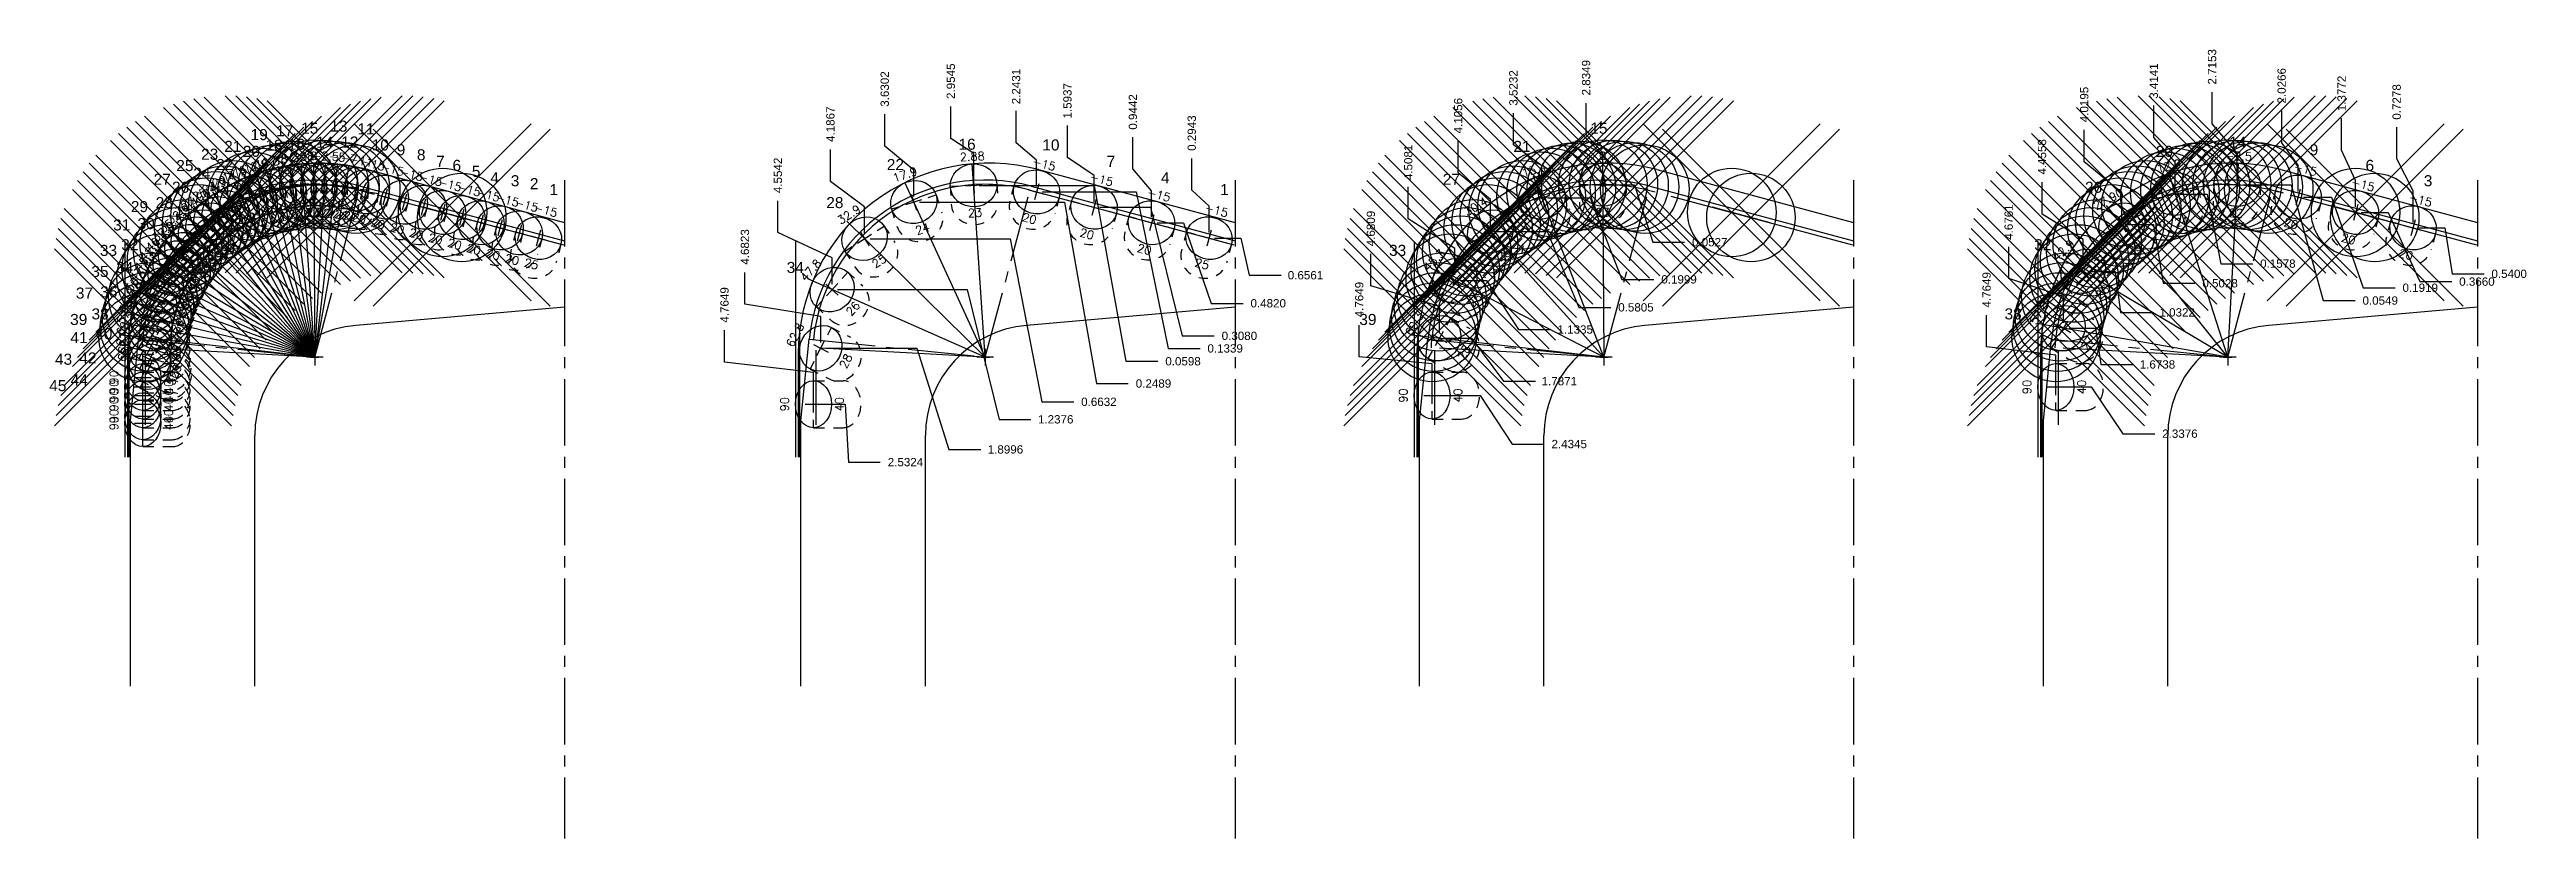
# Model space of a CAD drawing. Header units: inches. Extents: x 57 to 298, y -41 to 19.
# Drawn here: x 210 to 237.99, y -29.47 to -20.56 of the extents above; entities that cross this region are included whole.
import ezdxf
from ezdxf.enums import TextEntityAlignment as Align

# ---------------------------------------------------------------- set-up
doc = ezdxf.new("R2010")
doc.units = ezdxf.units.IN
doc.header["$MEASUREMENT"] = 0
doc.header["$PDMODE"] = 35
doc.linetypes.add('CENTER2', pattern=[1.125, 0.75, -0.125, 0.125, -0.125])
doc.linetypes.add('HIDDEN2', pattern=[0.1875, 0.125, -0.0625])
doc.layers.get('Defpoints').update_dxf_attribs({"color": 10})
for name, color, linetype, true_color in [('Blade_1', 30, 'Continuous', 0xff7f00), ('Blade_2', 7, 'Continuous', 0xcccc00), ('Blade_3', 7, 'Continuous', 0x00cc00), ('Blade_4', 7, 'Continuous', 0x00cccc), ('Blade_5', 7, 'Continuous', 0x0066cc), ('Blade_6', 7, 'Continuous', 0xc880f5)]:
    doc.layers.add(name, color=color, linetype=linetype, true_color=true_color)
doc.layers.add('CLine', color=5, linetype='CENTER2')
doc.styles.add('RomanS', font='romans')
doc.styles.get("Standard").update_dxf_attribs({"font": 'arial.ttf'})
doc.dimstyles.get("Standard").update_dxf_attribs({"dimtxt": 0.09375, "dimasz": 0.18, "dimexe": 0.18, "dimexo": 0.0625, "dimgap": 0.09, "dimtad": 0, "dimtih": 1, "dimtoh": 1, "dimdec": 4, "dimzin": 0, "dimdsep": 46, "dimtxsty": 'Standard', "dimcen": 0.09, "dimadec": 4, "dimazin": 0, "dimtfac": 1, "dimtdec": 4, "dimtofl": 0, "dimtmove": 0, "dimatfit": 3, "dimfxl": 1, "dimtolj": 1, "dimtzin": 0, "dimarcsym": 0})

msp = doc.modelspace()

# ---------------------------------------------------------------- texts
at = {"layer": 'Blade_1'}
for s, p in [('22', (211.88045, -21.92177)), ('16', (212.69065, -21.69235)), ('10', (213.63816, -21.70017)), ('7', (214.36567, -21.88529)), ('22', (219.45981, -21.92177)), ('16', (220.27001, -21.69235)), ('10', (221.21752, -21.70017)), ('7', (221.94503, -21.88529)), ('4', (214.97902, -22.0707)), ('1', (215.64785, -22.20497)), ('4', (222.55838, -22.0707)), ('1', (223.22721, -22.20497)), ('28', (211.19619, -22.35158)), ('28', (218.77554, -22.35158)), ('34', (210.74916, -23.08462)), ('34', (218.32851, -23.08462)), ('40', (210.5127, -23.8319))]:
    msp.add_text(s, height=0.125, dxfattribs=at).set_placement(p)
at = {"layer": 'Blade_2'}
for s, p in [('15', (212.84027, -21.51104)), ('15', (227.41085, -21.51104)), ('21', (211.97104, -21.71644)), ('21', (226.54161, -21.71644)), ('27', (211.17311, -22.08817)), ('27', (225.74369, -22.08817)), ('33', (210.56585, -22.89109)), ('33', (225.13642, -22.89109)), ('39', (210.22949, -23.67184)), ('39', (224.80006, -23.67184)), ('45', (209.99303, -24.41913))]:
    msp.add_text(s, height=0.125, dxfattribs=at).set_placement(p)
at = {"layer": 'Blade_3'}
for s, p in [('14', (213.01023, -21.66967)), ('14', (234.63111, -21.66967)), ('20', (212.18167, -21.77229)), ('9', (213.92052, -21.75508)), ('6', (214.55169, -21.93116)), ('20', (233.80255, -21.77229)), ('9', (235.5414, -21.75508)), ('6', (236.17256, -21.93116)), ('26', (211.38129, -22.17838)), ('3', (215.21013, -22.10439)), ('26', (233.00217, -22.17838)), ('3', (236.83101, -22.10439)), ('32', (210.80786, -22.8278)), ('32', (232.42874, -22.8278)), ('38', (210.4715, -23.60855)), ('38', (232.09238, -23.60855)), ('44', (210.23504, -24.35583))]:
    msp.add_text(s, height=0.125, dxfattribs=at).set_placement(p)
at = {"layer": 'Blade_4'}
for s, p in [('19', (212.26944, -21.58354)), ('13', (213.16937, -21.48782)), ('25', (211.42978, -21.93319)), ('31', (210.71563, -22.60381)), ('37', (210.29465, -23.37371)), ('43', (210.05819, -24.121))]:
    msp.add_text(s, height=0.125, dxfattribs=at).set_placement(p)
at = {"layer": 'Blade_5'}
for s, p in [('12', (213.29378, -21.66724)), ('18', (212.43759, -21.70314)), ('8', (214.1494, -21.81155)), ('24', (211.62125, -22.02089)), ('5', (214.76984, -21.99793)), ('2', (215.42614, -22.13737)), ('30', (210.99096, -22.58941)), ('36', (210.56997, -23.35931)), ('42', (210.33351, -24.1066))]:
    msp.add_text(s, height=0.125, dxfattribs=at).set_placement(p)
at = {"layer": 'Blade_6'}
for s, p in [('17', (212.55921, -21.54073)), ('11', (213.47602, -21.51863)), ('23', (211.70973, -21.80572)), ('29', (210.91655, -22.39639)), ('35', (210.46953, -23.12942)), ('41', (210.23306, -23.87671))]:
    msp.add_text(s, height=0.125, dxfattribs=at).set_placement(p)

# ---------------------------------------------------------------- blocks, each defined once
blk = doc.blocks.new('CMark')
at = {"layer": 'CLine'}
for p, q in [((-0.094, 0), (0.094, 0)), ((0, 0.094), (0, -0.094))]:
    blk.add_line(p, q, dxfattribs=at)
blk = doc.blocks.new('1313@25')
for p, q in [((-0.17, 0), (-0.265, 0)), ((0.171, 0), (0.264, 0))]:
    blk.add_line(p, q)
at = {"color": 8, "linetype": 'HIDDEN2', "ltscale": 0.5}
blk.add_line((-0.265, 0), (-0.265, -0.22), dxfattribs=at)
at = {"color": 8, "linetype": 'HIDDEN2', "ltscale": 0.5, "flags": 128}
blk.add_lwpolyline([(0.264, 0), (0.264, -0.22)], dxfattribs=at)
blk.add_ellipse((0, 0), major_axis=(0.264, 0), ratio=0.906308)
at = {"color": 8, "linetype": 'HIDDEN2', "ltscale": 0.5}
blk.add_ellipse((0, -0.22), major_axis=(0.264, 0), ratio=0.906308, start_param=3.141593, end_param=6.283185, dxfattribs=at)
blk.add_blockref('CMark', (0, 0))
at = {"style": 'RomanS'}
blk.add_text('25', height=0.094, dxfattribs=at).set_placement((0, -0.302), align=Align.MIDDLE_CENTER)
blk.add_attdef('ANG', text='', height=0.094, dxfattribs=at).set_placement((0, 0.251), align=Align.BOTTOM_CENTER)
blk = doc.blocks.new('1313@20')
for p, q in [((-0.17, 0), (-0.265, 0)), ((0.171, 0), (0.264, 0))]:
    blk.add_line(p, q)
at = {"color": 8, "linetype": 'HIDDEN2', "ltscale": 0.5}
blk.add_line((-0.265, 0), (-0.265, -0.178), dxfattribs=at)
at = {"color": 8, "linetype": 'HIDDEN2', "ltscale": 0.5, "flags": 128}
blk.add_lwpolyline([(0.264, 0), (0.264, -0.178)], dxfattribs=at)
blk.add_ellipse((0, 0), major_axis=(0.264, 0), ratio=0.939693)
at = {"color": 8, "linetype": 'HIDDEN2', "ltscale": 0.5}
blk.add_ellipse((0, -0.178), major_axis=(0.264, 0), ratio=0.939693, start_param=3.141593, end_param=6.283185, dxfattribs=at)
blk.add_blockref('CMark', (0, 0))
at = {"style": 'RomanS'}
blk.add_text('20', height=0.094, dxfattribs=at).set_placement((0, -0.311), align=Align.MIDDLE_CENTER)
blk.add_attdef('ANG', text='', height=0.094, dxfattribs=at).set_placement((0, 0.251), align=Align.BOTTOM_CENTER)
blk = doc.blocks.new('1313@23')
for p, q in [((-0.17, 0), (-0.265, 0)), ((0.171, 0), (0.264, 0))]:
    blk.add_line(p, q)
at = {"color": 8, "linetype": 'HIDDEN2', "ltscale": 0.5}
blk.add_line((-0.265, 0), (-0.265, -0.199), dxfattribs=at)
at = {"color": 8, "linetype": 'HIDDEN2', "ltscale": 0.5, "flags": 128}
blk.add_lwpolyline([(0.264, 0), (0.264, -0.199)], dxfattribs=at)
blk.add_ellipse((0, 0), major_axis=(0.264, 0), ratio=0.920505)
at = {"color": 8, "linetype": 'HIDDEN2', "ltscale": 0.5}
blk.add_ellipse((0, -0.199), major_axis=(0.264, 0), ratio=0.92388, start_param=3.141593, end_param=6.283185, dxfattribs=at)
blk.add_blockref('CMark', (0, 0))
at = {"style": 'RomanS'}
blk.add_text('23', height=0.094, dxfattribs=at).set_placement((0, -0.311), align=Align.MIDDLE_CENTER)
blk.add_attdef('ANG', text='', height=0.094, dxfattribs=at).set_placement((0, 0.251), align=Align.BOTTOM_CENTER)
blk = doc.blocks.new('1313@24')
for p, q in [((-0.17, 0), (-0.265, 0)), ((0.171, 0), (0.264, 0))]:
    blk.add_line(p, q)
at = {"color": 8, "linetype": 'HIDDEN2', "ltscale": 0.5}
blk.add_line((-0.265, 0), (-0.265, -0.212), dxfattribs=at)
at = {"color": 8, "linetype": 'HIDDEN2', "ltscale": 0.5, "flags": 128}
blk.add_lwpolyline([(0.264, 0), (0.264, -0.212)], dxfattribs=at)
blk.add_ellipse((0, 0), major_axis=(0.264, 0), ratio=0.913535)
at = {"color": 8, "linetype": 'HIDDEN2', "ltscale": 0.5}
blk.add_ellipse((0, -0.212), major_axis=(0.264, 0), ratio=0.913535, start_param=3.141593, end_param=6.283185, dxfattribs=at)
blk.add_blockref('CMark', (0, 0))
at = {"style": 'RomanS'}
blk.add_text('24', height=0.094, dxfattribs=at).set_placement((0, -0.318), align=Align.MIDDLE_CENTER)
blk.add_attdef('ANG', text='', height=0.094, dxfattribs=at).set_placement((0, 0.251), align=Align.BOTTOM_CENTER)
blk = doc.blocks.new('1313@26')
for p, q in [((-0.17, 0), (-0.265, 0)), ((0.171, 0), (0.264, 0))]:
    blk.add_line(p, q)
at = {"color": 8, "linetype": 'HIDDEN2', "ltscale": 0.5}
blk.add_line((-0.265, 0), (-0.265, -0.228), dxfattribs=at)
at = {"color": 8, "linetype": 'HIDDEN2', "ltscale": 0.5, "flags": 128}
blk.add_lwpolyline([(0.264, 0), (0.264, -0.228)], dxfattribs=at)
blk.add_ellipse((0, 0), major_axis=(0.264, 0), ratio=0.89879)
at = {"color": 8, "linetype": 'HIDDEN2', "ltscale": 0.5}
blk.add_ellipse((0, -0.228), major_axis=(0.264, 0), ratio=0.89879, start_param=3.141593, end_param=6.283185, dxfattribs=at)
blk.add_blockref('CMark', (0, 0))
at = {"style": 'RomanS'}
blk.add_text('26', height=0.094, dxfattribs=at).set_placement((0, -0.318), align=Align.MIDDLE_CENTER)
blk.add_attdef('ANG', text='', height=0.094, dxfattribs=at).set_placement((0, 0.251), align=Align.BOTTOM_CENTER)
blk = doc.blocks.new('1313@28')
for p, q in [((-0.17, 0), (-0.265, 0)), ((0.171, 0), (0.264, 0))]:
    blk.add_line(p, q)
at = {"color": 8, "linetype": 'HIDDEN2', "ltscale": 0.5}
blk.add_line((-0.265, 0), (-0.265, -0.244), dxfattribs=at)
at = {"color": 8, "linetype": 'HIDDEN2', "ltscale": 0.5, "flags": 128}
blk.add_lwpolyline([(0.264, 0), (0.264, -0.244)], dxfattribs=at)
blk.add_ellipse((0, 0), major_axis=(0.264, 0), ratio=0.882949)
at = {"color": 8, "linetype": 'HIDDEN2', "ltscale": 0.5}
blk.add_ellipse((0, -0.244), major_axis=(0.264, 0), ratio=0.882949, start_param=3.141593, end_param=6.283185, dxfattribs=at)
blk.add_blockref('CMark', (0, 0))
at = {"style": 'RomanS'}
blk.add_text('28', height=0.094, dxfattribs=at).set_placement((0, -0.318), align=Align.MIDDLE_CENTER)
blk.add_attdef('ANG', text='', height=0.094, dxfattribs=at).set_placement((0, 0.251), align=Align.BOTTOM_CENTER)
blk = doc.blocks.new('1313@40')
for p, q in [((-0.265, 0), (-0.177, 0)), ((0.177, 0), (0.264, 0))]:
    blk.add_line(p, q)
at = {"color": 8, "linetype": 'HIDDEN2'}
for p, q in [((-0.265, 0), (-0.265, -0.334)), ((0.264, 0), (0.264, -0.334))]:
    blk.add_line(p, q, dxfattribs=at)
blk.add_ellipse((0, 0), major_axis=(0.265, 0), ratio=0.765974)
blk.add_ellipse((0, -0.334), major_axis=(-0.265, 0), ratio=0.765974, start_param=0, end_param=3.141593, dxfattribs=at)
blk.add_blockref('CMark', (0, 0))
at = {"style": 'RomanS'}
blk.add_text('40', height=0.094, dxfattribs=at).set_placement((0, -0.292), align=Align.MIDDLE_CENTER)
blk.add_attdef('ANG', text='', height=0.094, dxfattribs=at).set_placement((0, 0.251), align=Align.BOTTOM_CENTER)
blk = doc.blocks.new('1313@21')
for p, q in [((-0.17, 0), (-0.265, 0)), ((0.171, 0), (0.264, 0))]:
    blk.add_line(p, q)
at = {"color": 8, "linetype": 'HIDDEN2', "ltscale": 0.5}
blk.add_line((-0.265, 0), (-0.265, -0.199), dxfattribs=at)
at = {"color": 8, "linetype": 'HIDDEN2', "ltscale": 0.5, "flags": 128}
blk.add_lwpolyline([(0.264, 0), (0.264, -0.199)], dxfattribs=at)
blk.add_ellipse((0, 0), major_axis=(0.264, 0), ratio=0.93358)
at = {"color": 8, "linetype": 'HIDDEN2', "ltscale": 0.5}
blk.add_ellipse((0, -0.199), major_axis=(0.264, 0), ratio=0.92388, start_param=3.141593, end_param=6.283185, dxfattribs=at)
blk.add_blockref('CMark', (0, 0))
at = {"style": 'RomanS'}
blk.add_text('21', height=0.094, dxfattribs=at).set_placement((0, -0.311), align=Align.MIDDLE_CENTER)
blk.add_attdef('ANG', text='', height=0.094, dxfattribs=at).set_placement((0, 0.251), align=Align.BOTTOM_CENTER)
blk = doc.blocks.new('1313@22')
for p, q in [((-0.17, 0), (-0.265, 0)), ((0.171, 0), (0.264, 0))]:
    blk.add_line(p, q)
at = {"color": 8, "linetype": 'HIDDEN2', "ltscale": 0.5}
blk.add_line((-0.265, 0), (-0.265, -0.195), dxfattribs=at)
at = {"color": 8, "linetype": 'HIDDEN2', "ltscale": 0.5, "flags": 128}
blk.add_lwpolyline([(0.264, 0), (0.264, -0.195)], dxfattribs=at)
blk.add_ellipse((0, 0), major_axis=(0.264, 0), ratio=0.927184)
at = {"color": 8, "linetype": 'HIDDEN2', "ltscale": 0.5}
blk.add_ellipse((0, -0.195), major_axis=(0.264, 0), ratio=0.927184, start_param=3.141593, end_param=6.283185, dxfattribs=at)
blk.add_blockref('CMark', (0, 0))
at = {"style": 'RomanS'}
blk.add_text('22', height=0.094, dxfattribs=at).set_placement((0, -0.318), align=Align.MIDDLE_CENTER)
blk.add_attdef('ANG', text='', height=0.094, dxfattribs=at).set_placement((0, 0.251), align=Align.BOTTOM_CENTER)
blk = doc.blocks.new('1313@27')
for p, q in [((-0.17, 0), (-0.265, 0)), ((0.171, 0), (0.264, 0))]:
    blk.add_line(p, q)
at = {"color": 8, "linetype": 'HIDDEN2', "ltscale": 0.5}
blk.add_line((-0.265, 0), (-0.265, -0.236), dxfattribs=at)
at = {"color": 8, "linetype": 'HIDDEN2', "ltscale": 0.5, "flags": 128}
blk.add_lwpolyline([(0.264, 0), (0.264, -0.236)], dxfattribs=at)
blk.add_ellipse((0, 0), major_axis=(0.264, 0), ratio=0.891002)
at = {"color": 8, "linetype": 'HIDDEN2', "ltscale": 0.5}
blk.add_ellipse((0, -0.236), major_axis=(0.264, 0), ratio=0.891002, start_param=3.141593, end_param=6.283185, dxfattribs=at)
blk.add_blockref('CMark', (0, 0))
at = {"style": 'RomanS'}
blk.add_text('27', height=0.094, dxfattribs=at).set_placement((0, -0.318), align=Align.MIDDLE_CENTER)
blk.add_attdef('ANG', text='', height=0.094, dxfattribs=at).set_placement((0, 0.251), align=Align.BOTTOM_CENTER)
blk = doc.blocks.new('1313@29')
for p, q in [((-0.17, 0), (-0.265, 0)), ((0.171, 0), (0.264, 0))]:
    blk.add_line(p, q)
at = {"color": 8, "linetype": 'HIDDEN2', "ltscale": 0.5}
blk.add_line((-0.265, 0), (-0.265, -0.252), dxfattribs=at)
at = {"color": 8, "linetype": 'HIDDEN2', "ltscale": 0.5, "flags": 128}
blk.add_lwpolyline([(0.264, 0), (0.264, -0.252)], dxfattribs=at)
blk.add_ellipse((0, 0), major_axis=(0.264, 0), ratio=0.874631)
at = {"color": 8, "linetype": 'HIDDEN2', "ltscale": 0.5}
blk.add_ellipse((0, -0.252), major_axis=(0.264, 0), ratio=0.874631, start_param=3.141593, end_param=6.283185, dxfattribs=at)
blk.add_blockref('CMark', (0, 0))
at = {"style": 'RomanS'}
blk.add_text('29', height=0.094, dxfattribs=at).set_placement((0, -0.318), align=Align.MIDDLE_CENTER)
blk.add_attdef('ANG', text='', height=0.094, dxfattribs=at).set_placement((0, 0.251), align=Align.BOTTOM_CENTER)
blk = doc.blocks.new('1313@30')
for p, q in [((-0.17, 0), (-0.265, 0)), ((0.171, 0), (0.264, 0))]:
    blk.add_line(p, q)
at = {"color": 8, "linetype": 'HIDDEN2', "ltscale": 0.5}
blk.add_line((-0.265, 0), (-0.265, -0.26), dxfattribs=at)
at = {"color": 8, "linetype": 'HIDDEN2', "ltscale": 0.5, "flags": 128}
blk.add_lwpolyline([(0.264, 0), (0.264, -0.26)], dxfattribs=at)
blk.add_ellipse((0, 0), major_axis=(0.264, 0), ratio=0.866025)
at = {"color": 8, "linetype": 'HIDDEN2', "ltscale": 0.5}
blk.add_ellipse((0, -0.26), major_axis=(0.264, 0), ratio=0.866025, start_param=3.141593, end_param=6.283185, dxfattribs=at)
blk.add_blockref('CMark', (0, 0))
at = {"style": 'RomanS'}
blk.add_text('30', height=0.094, dxfattribs=at).set_placement((0, -0.292), align=Align.MIDDLE_CENTER)
blk.add_attdef('ANG', text='', height=0.094, dxfattribs=at).set_placement((0, 0.251), align=Align.BOTTOM_CENTER)
blk = doc.blocks.new('*D355')
at = {"layer": 'Blade_1', "color": 0, "lineweight": -2, "transparency": 16777216}
for p, q in [((222.242, -21.909), (222.242, -21.549)), ((222.452, -22.156), (222.242, -21.909)), ((222.452, -22.454), (222.452, -22.156))]:
    blk.add_line(p, q, dxfattribs=at)
at = {"layer": 'Defpoints', "color": 0, "transparency": 16777216}
for p in [(222.242, -21.549), (223.396, -22.034), (222.452, -22.516)]:
    blk.add_point(p, dxfattribs=at)
at = {"layer": 'Blade_1', "color": 0, "transparency": 16777216, "insert": (222.242, -21.265), "char_height": 0.0938, "attachment_point": 5, "rotation": 90}
blk.add_mtext('\\A1;0.9442', dxfattribs=at)
blk = doc.blocks.new('*D356')
at = {"layer": 'Blade_1', "color": 0, "lineweight": -2, "transparency": 16777216}
for p, q in [((221.502, -21.779), (221.502, -21.419)), ((221.802, -21.982), (221.502, -21.779)), ((221.802, -22.28), (221.802, -21.982))]:
    blk.add_line(p, q, dxfattribs=at)
at = {"layer": 'Defpoints', "color": 0, "transparency": 16777216}
for p in [(221.502, -21.419), (223.396, -22.034), (221.802, -22.342)]:
    blk.add_point(p, dxfattribs=at)
at = {"layer": 'Blade_1', "color": 0, "transparency": 16777216, "insert": (221.502, -21.139), "char_height": 0.0938, "attachment_point": 5, "rotation": 90}
blk.add_mtext('\\A1;1.5937', dxfattribs=at)
blk = doc.blocks.new('*D357')
at = {"layer": 'Blade_1', "color": 0, "lineweight": -2, "transparency": 16777216}
for p, q in [((222.514, -22.516), (222.812, -22.516)), ((222.812, -22.516), (223.127, -23.427)), ((223.127, -23.427), (223.487, -23.427))]:
    blk.add_line(p, q, dxfattribs=at)
at = {"layer": 'Defpoints', "color": 0, "transparency": 16777216}
for p in [(223.396, -22.034), (222.452, -22.516), (223.487, -23.427)]:
    blk.add_point(p, dxfattribs=at)
at = {"layer": 'Blade_1', "color": 0, "transparency": 16777216, "insert": (223.771, -23.427), "char_height": 0.0938, "attachment_point": 5}
blk.add_mtext('\\A1;0.4820', dxfattribs=at)
blk = doc.blocks.new('*D358')
at = {"layer": 'Blade_1', "color": 0, "lineweight": -2, "transparency": 16777216}
for p, q in [((221.865, -22.342), (222.44, -22.342)), ((222.44, -22.342), (222.8, -23.795)), ((222.8, -23.795), (223.16, -23.795))]:
    blk.add_line(p, q, dxfattribs=at)
at = {"layer": 'Defpoints', "color": 0, "transparency": 16777216}
for p in [(223.396, -22.034), (221.802, -22.342), (223.16, -23.795)]:
    blk.add_point(p, dxfattribs=at)
at = {"layer": 'Blade_1', "color": 0, "transparency": 16777216, "insert": (223.445, -23.795), "char_height": 0.0938, "attachment_point": 5}
blk.add_mtext('\\A1;0.3080', dxfattribs=at)
blk = doc.blocks.new('*D359')
at = {"layer": 'Blade_1', "color": 0, "lineweight": -2, "transparency": 16777216}
for p, q in [((222.907, -22.149), (222.907, -21.789)), ((223.102, -22.33), (222.907, -22.149)), ((223.102, -22.628), (223.102, -22.33))]:
    blk.add_line(p, q, dxfattribs=at)
at = {"layer": 'Defpoints', "color": 0, "transparency": 16777216}
for p in [(222.907, -21.789), (223.396, -22.034), (223.102, -22.69)]:
    blk.add_point(p, dxfattribs=at)
at = {"layer": 'Blade_1', "color": 0, "transparency": 16777216, "insert": (222.907, -21.504), "char_height": 0.0938, "attachment_point": 5, "rotation": 90}
blk.add_mtext('\\A1;0.2943', dxfattribs=at)
blk = doc.blocks.new('*D360')
at = {"layer": 'Blade_1', "color": 0, "lineweight": -2, "transparency": 16777216}
for p, q in [((223.164, -22.69), (223.462, -22.69)), ((223.462, -22.69), (223.556, -23.11)), ((223.556, -23.11), (223.916, -23.11))]:
    blk.add_line(p, q, dxfattribs=at)
at = {"layer": 'Defpoints', "color": 0, "transparency": 16777216}
for p in [(223.396, -22.034), (223.102, -22.69), (223.916, -23.11)]:
    blk.add_point(p, dxfattribs=at)
at = {"layer": 'Blade_1', "color": 0, "transparency": 16777216, "insert": (224.192, -23.11), "char_height": 0.0938, "attachment_point": 5}
blk.add_mtext('\\A1;0.6561', dxfattribs=at)
blk = doc.blocks.new('*D361')
at = {"layer": 'Blade_1', "color": 0, "lineweight": -2, "transparency": 16777216}
for p, q in [((220.922, -21.614), (220.922, -21.254)), ((221.153, -21.808), (220.922, -21.614)), ((221.153, -22.106), (221.153, -21.808))]:
    blk.add_line(p, q, dxfattribs=at)
at = {"layer": 'Defpoints', "color": 0, "transparency": 16777216}
for p in [(220.922, -21.254), (223.396, -22.034), (221.153, -22.168)]:
    blk.add_point(p, dxfattribs=at)
at = {"layer": 'Blade_1', "color": 0, "transparency": 16777216, "insert": (220.922, -20.978), "char_height": 0.0938, "attachment_point": 5, "rotation": 90}
blk.add_mtext('\\A1;2.2431', dxfattribs=at)
blk = doc.blocks.new('*D362')
at = {"layer": 'Blade_1', "color": 0, "lineweight": -2, "transparency": 16777216}
for p, q in [((221.215, -22.168), (222.28, -22.168)), ((222.28, -22.168), (222.64, -23.937)), ((222.64, -23.937), (223, -23.937))]:
    blk.add_line(p, q, dxfattribs=at)
at = {"layer": 'Defpoints', "color": 0, "transparency": 16777216}
for p in [(223.396, -22.034), (221.153, -22.168), (223, -23.937)]:
    blk.add_point(p, dxfattribs=at)
at = {"layer": 'Blade_1', "color": 0, "transparency": 16777216, "insert": (223.284, -23.937), "char_height": 0.0938, "attachment_point": 5}
blk.add_mtext('\\A1;0.1339', dxfattribs=at)
blk = doc.blocks.new('*D365')
at = {"layer": 'Blade_1', "color": 0, "lineweight": -2, "transparency": 16777216}
for p, q in [((220.184, -21.564), (220.184, -21.204)), ((220.442, -21.734), (220.184, -21.564)), ((220.442, -22.032), (220.442, -21.734))]:
    blk.add_line(p, q, dxfattribs=at)
at = {"layer": 'Defpoints', "color": 0, "transparency": 16777216}
for p in [(220.184, -21.204), (220.442, -22.094), (223.396, -22.034)]:
    blk.add_point(p, dxfattribs=at)
at = {"layer": 'Blade_1', "color": 0, "transparency": 16777216, "insert": (220.184, -20.918), "char_height": 0.0938, "attachment_point": 5, "rotation": 90}
blk.add_mtext('\\A1;2.9545', dxfattribs=at)
blk = doc.blocks.new('*D366')
at = {"layer": 'Blade_1', "color": 0, "lineweight": -2, "transparency": 16777216}
for p, q in [((220.504, -22.094), (221.803, -22.094)), ((221.803, -22.094), (222.163, -24.082)), ((222.163, -24.082), (222.523, -24.082))]:
    blk.add_line(p, q, dxfattribs=at)
at = {"layer": 'Defpoints', "color": 0, "transparency": 16777216}
for p in [(220.442, -22.094), (223.396, -22.034), (222.523, -24.082)]:
    blk.add_point(p, dxfattribs=at)
at = {"layer": 'Blade_1', "color": 0, "transparency": 16777216, "insert": (222.808, -24.082), "char_height": 0.0938, "attachment_point": 5}
blk.add_mtext('\\A1;0.0598', dxfattribs=at)
blk = doc.blocks.new('*D369')
at = {"layer": 'Blade_1', "color": 0, "lineweight": -2, "transparency": 16777216}
for p, q in [((219.437, -21.65), (219.437, -21.29)), ((219.766, -21.923), (219.437, -21.65)), ((219.766, -22.221), (219.766, -21.923))]:
    blk.add_line(p, q, dxfattribs=at)
at = {"layer": 'Defpoints', "color": 0, "transparency": 16777216}
for p in [(219.437, -21.29), (223.396, -22.034), (219.766, -22.283)]:
    blk.add_point(p, dxfattribs=at)
at = {"layer": 'Blade_1', "color": 0, "transparency": 16777216, "insert": (219.437, -21.006), "char_height": 0.0938, "attachment_point": 5, "rotation": 90}
blk.add_mtext('\\A1;3.6302', dxfattribs=at)
blk = doc.blocks.new('*D370')
at = {"layer": 'Blade_1', "color": 0, "lineweight": -2, "transparency": 16777216}
for p, q in [((219.828, -22.283), (221.469, -22.283)), ((221.469, -22.283), (221.829, -24.333)), ((221.829, -24.333), (222.189, -24.333))]:
    blk.add_line(p, q, dxfattribs=at)
at = {"layer": 'Defpoints', "color": 0, "transparency": 16777216}
for p in [(223.396, -22.034), (219.766, -22.283), (222.189, -24.333)]:
    blk.add_point(p, dxfattribs=at)
at = {"layer": 'Blade_1', "color": 0, "transparency": 16777216, "insert": (222.474, -24.333), "char_height": 0.0938, "attachment_point": 5}
blk.add_mtext('\\A1;0.2489', dxfattribs=at)
blk = doc.blocks.new('*D373')
at = {"layer": 'Blade_1', "color": 0, "lineweight": -2, "transparency": 16777216}
for p, q in [((218.823, -22.05), (218.823, -21.69)), ((219.209, -22.337), (218.823, -22.05)), ((219.209, -22.635), (219.209, -22.337))]:
    blk.add_line(p, q, dxfattribs=at)
at = {"layer": 'Defpoints', "color": 0, "transparency": 16777216}
for p in [(218.823, -21.69), (223.396, -22.034), (219.209, -22.697)]:
    blk.add_point(p, dxfattribs=at)
at = {"layer": 'Blade_1', "color": 0, "transparency": 16777216, "insert": (218.823, -21.404), "char_height": 0.0938, "attachment_point": 5, "rotation": 90}
blk.add_mtext('\\A1;4.1867', dxfattribs=at)
blk = doc.blocks.new('*D374')
at = {"layer": 'Blade_1', "color": 0, "lineweight": -2, "transparency": 16777216}
for p, q in [((219.272, -22.697), (220.853, -22.697)), ((220.853, -22.697), (221.213, -24.54)), ((221.213, -24.54), (221.573, -24.54))]:
    blk.add_line(p, q, dxfattribs=at)
at = {"layer": 'Defpoints', "color": 0, "transparency": 16777216}
for p in [(223.396, -22.034), (219.209, -22.697), (221.573, -24.54)]:
    blk.add_point(p, dxfattribs=at)
at = {"layer": 'Blade_1', "color": 0, "transparency": 16777216, "insert": (221.857, -24.54), "char_height": 0.0938, "attachment_point": 5}
blk.add_mtext('\\A1;0.6632', dxfattribs=at)
blk = doc.blocks.new('*D377')
at = {"layer": 'Blade_1', "color": 0, "lineweight": -2, "transparency": 16777216}
for p, q in [((218.229, -22.628), (218.229, -22.268)), ((218.842, -22.912), (218.229, -22.628)), ((218.842, -23.209), (218.842, -22.912))]:
    blk.add_line(p, q, dxfattribs=at)
at = {"layer": 'Defpoints', "color": 0, "transparency": 16777216}
for p in [(223.396, -22.034), (218.229, -22.268), (218.842, -23.272)]:
    blk.add_point(p, dxfattribs=at)
at = {"layer": 'Blade_1', "color": 0, "transparency": 16777216, "insert": (218.229, -21.982), "char_height": 0.0938, "attachment_point": 5, "rotation": 90}
blk.add_mtext('\\A1;4.5542', dxfattribs=at)
blk = doc.blocks.new('*D378')
at = {"layer": 'Blade_1', "color": 0, "lineweight": -2, "transparency": 16777216}
for p, q in [((218.904, -23.272), (220.369, -23.272)), ((220.369, -23.272), (220.729, -24.738)), ((220.729, -24.738), (221.089, -24.738))]:
    blk.add_line(p, q, dxfattribs=at)
at = {"layer": 'Defpoints', "color": 0, "transparency": 16777216}
for p in [(223.396, -22.034), (218.842, -23.272), (221.089, -24.738)]:
    blk.add_point(p, dxfattribs=at)
at = {"layer": 'Blade_1', "color": 0, "transparency": 16777216, "insert": (221.369, -24.738), "char_height": 0.0938, "attachment_point": 5}
blk.add_mtext('\\A1;1.2376', dxfattribs=at)
blk = doc.blocks.new('*D381')
at = {"layer": 'Blade_1', "color": 0, "lineweight": -2, "transparency": 16777216}
for p, q in [((217.857, -23.437), (217.857, -23.077)), ((218.714, -23.574), (217.857, -23.437)), ((218.714, -23.871), (218.714, -23.574))]:
    blk.add_line(p, q, dxfattribs=at)
at = {"layer": 'Defpoints', "color": 0, "transparency": 16777216}
for p in [(223.396, -22.034), (217.857, -23.077), (218.714, -23.934)]:
    blk.add_point(p, dxfattribs=at)
at = {"layer": 'Blade_1', "color": 0, "transparency": 16777216, "insert": (217.857, -22.79), "char_height": 0.0938, "attachment_point": 5, "rotation": 90}
blk.add_mtext('\\A1;4.6823', dxfattribs=at)
blk = doc.blocks.new('*D382')
at = {"layer": 'Blade_1', "color": 0, "lineweight": -2, "transparency": 16777216}
for p, q in [((218.776, -23.934), (219.801, -23.934)), ((219.801, -23.934), (220.161, -25.078)), ((220.161, -25.078), (220.521, -25.078))]:
    blk.add_line(p, q, dxfattribs=at)
at = {"layer": 'Defpoints', "color": 0, "transparency": 16777216}
for p in [(223.396, -22.034), (218.714, -23.934), (220.521, -25.078)]:
    blk.add_point(p, dxfattribs=at)
at = {"layer": 'Blade_1', "color": 0, "transparency": 16777216, "insert": (220.801, -25.078), "char_height": 0.0938, "attachment_point": 5}
blk.add_mtext('\\A1;1.8996', dxfattribs=at)
blk = doc.blocks.new('*D385')
at = {"layer": 'Blade_1', "color": 0, "lineweight": -2, "transparency": 16777216}
for p, q in [((218.694, -24.567), (218.991, -24.567)), ((218.991, -24.567), (219.026, -25.221)), ((219.026, -25.221), (219.386, -25.221))]:
    blk.add_line(p, q, dxfattribs=at)
at = {"layer": 'Defpoints', "color": 0, "transparency": 16777216}
for p in [(223.396, -22.034), (218.631, -24.567), (219.386, -25.221)]:
    blk.add_point(p, dxfattribs=at)
at = {"layer": 'Blade_1', "color": 0, "transparency": 16777216, "insert": (219.671, -25.221), "char_height": 0.0938, "attachment_point": 5}
blk.add_mtext('\\A1;2.5324', dxfattribs=at)
blk = doc.blocks.new('*D386')
at = {"layer": 'Blade_1', "color": 0, "lineweight": -2, "transparency": 16777216}
for p, q in [((217.626, -24.091), (217.626, -23.731)), ((218.631, -24.207), (217.626, -24.091)), ((218.631, -24.504), (218.631, -24.207))]:
    blk.add_line(p, q, dxfattribs=at)
at = {"layer": 'Defpoints', "color": 0, "transparency": 16777216}
for p in [(223.396, -22.034), (217.626, -23.731), (218.631, -24.567)]:
    blk.add_point(p, dxfattribs=at)
at = {"layer": 'Blade_1', "color": 0, "transparency": 16777216, "insert": (217.626, -23.445), "char_height": 0.0938, "attachment_point": 5, "rotation": 90}
blk.add_mtext('\\A1;4.7649', dxfattribs=at)
blk = doc.blocks.new('*D387')
at = {"layer": 'Blade_2', "color": 0, "lineweight": -2, "transparency": 16777216}
for p, q in [((227.364, -21.524), (227.364, -21.164)), ((227.552, -21.727), (227.364, -21.524)), ((227.552, -22.025), (227.552, -21.727))]:
    blk.add_line(p, q, dxfattribs=at)
at = {"layer": 'Defpoints', "color": 0, "transparency": 16777216}
for p in [(227.364, -21.164), (227.552, -22.087), (230.387, -22.034)]:
    blk.add_point(p, dxfattribs=at)
at = {"layer": 'Blade_2', "color": 0, "transparency": 16777216, "insert": (227.364, -20.878), "char_height": 0.0938, "attachment_point": 5, "rotation": 90}
blk.add_mtext('\\A1;2.8349', dxfattribs=at)
blk = doc.blocks.new('*D388')
at = {"layer": 'Blade_2', "color": 0, "lineweight": -2, "transparency": 16777216}
for p, q in [((226.542, -21.638), (226.542, -21.278)), ((226.864, -21.874), (226.542, -21.638)), ((226.864, -22.172), (226.864, -21.874))]:
    blk.add_line(p, q, dxfattribs=at)
at = {"layer": 'Defpoints', "color": 0, "transparency": 16777216}
for p in [(226.542, -21.278), (230.387, -22.034), (226.864, -22.234)]:
    blk.add_point(p, dxfattribs=at)
at = {"layer": 'Blade_2', "color": 0, "transparency": 16777216, "insert": (226.542, -20.994), "char_height": 0.0938, "attachment_point": 5, "rotation": 90}
blk.add_mtext('\\A1;3.5232', dxfattribs=at)
blk = doc.blocks.new('*D389')
at = {"layer": 'Blade_2', "color": 0, "lineweight": -2, "transparency": 16777216}
for p, q in [((225.918, -21.954), (225.918, -21.594)), ((226.282, -22.255), (225.918, -21.954)), ((226.282, -22.552), (226.282, -22.255))]:
    blk.add_line(p, q, dxfattribs=at)
at = {"layer": 'Defpoints', "color": 0, "transparency": 16777216}
for p in [(225.918, -21.594), (230.387, -22.034), (226.282, -22.615)]:
    blk.add_point(p, dxfattribs=at)
at = {"layer": 'Blade_2', "color": 0, "transparency": 16777216, "insert": (225.918, -21.307), "char_height": 0.0938, "attachment_point": 5, "rotation": 90}
blk.add_mtext('\\A1;4.1056', dxfattribs=at)
blk = doc.blocks.new('*D390')
at = {"layer": 'Blade_2', "color": 0, "lineweight": -2, "transparency": 16777216}
for p, q in [((225.354, -22.472), (225.354, -22.112)), ((225.879, -22.808), (225.354, -22.472)), ((225.879, -23.105), (225.879, -22.808))]:
    blk.add_line(p, q, dxfattribs=at)
at = {"layer": 'Defpoints', "color": 0, "transparency": 16777216}
for p in [(225.354, -22.112), (230.387, -22.034), (225.879, -23.168)]:
    blk.add_point(p, dxfattribs=at)
at = {"layer": 'Blade_2', "color": 0, "transparency": 16777216, "insert": (225.354, -21.835), "char_height": 0.0938, "attachment_point": 5, "rotation": 90}
blk.add_mtext('\\A1;4.5081', dxfattribs=at)
blk = doc.blocks.new('*D391')
at = {"layer": 'Blade_2', "color": 0, "lineweight": -2, "transparency": 16777216}
for p, q in [((224.931, -23.229), (224.931, -22.869)), ((225.706, -23.461), (224.931, -23.229)), ((225.706, -23.759), (225.706, -23.461))]:
    blk.add_line(p, q, dxfattribs=at)
at = {"layer": 'Defpoints', "color": 0, "transparency": 16777216}
for p in [(230.387, -22.034), (224.931, -22.869), (225.706, -23.821)]:
    blk.add_point(p, dxfattribs=at)
at = {"layer": 'Blade_2', "color": 0, "transparency": 16777216, "insert": (224.931, -22.582), "char_height": 0.0938, "attachment_point": 5, "rotation": 90}
blk.add_mtext('\\A1;4.6809', dxfattribs=at)
blk = doc.blocks.new('*D392')
at = {"layer": 'Blade_2', "color": 0, "lineweight": -2, "transparency": 16777216}
for p, q in [((227.615, -22.087), (227.912, -22.087)), ((227.912, -22.087), (228.116, -22.737)), ((228.116, -22.737), (228.476, -22.737))]:
    blk.add_line(p, q, dxfattribs=at)
at = {"layer": 'Defpoints', "color": 0, "transparency": 16777216}
for p in [(227.552, -22.087), (230.387, -22.034), (228.476, -22.737)]:
    blk.add_point(p, dxfattribs=at)
at = {"layer": 'Blade_2', "color": 0, "transparency": 16777216, "insert": (228.761, -22.737), "char_height": 0.0938, "attachment_point": 5}
blk.add_mtext('\\A1;0.0527', dxfattribs=at)
blk = doc.blocks.new('*D393')
at = {"layer": 'Blade_2', "color": 0, "lineweight": -2, "transparency": 16777216}
for p, q in [((226.927, -22.234), (227.409, -22.234)), ((227.409, -22.234), (227.769, -23.157)), ((227.769, -23.157), (228.129, -23.157))]:
    blk.add_line(p, q, dxfattribs=at)
at = {"layer": 'Defpoints', "color": 0, "transparency": 16777216}
for p in [(230.387, -22.034), (226.864, -22.234), (228.129, -23.157)]:
    blk.add_point(p, dxfattribs=at)
at = {"layer": 'Blade_2', "color": 0, "transparency": 16777216, "insert": (228.414, -23.157), "char_height": 0.0938, "attachment_point": 5}
blk.add_mtext('\\A1;0.1999', dxfattribs=at)
blk = doc.blocks.new('*D394')
at = {"layer": 'Blade_2', "color": 0, "lineweight": -2, "transparency": 16777216}
for p, q in [((226.344, -22.615), (226.922, -22.615)), ((226.922, -22.615), (227.282, -23.473)), ((227.282, -23.473), (227.642, -23.473))]:
    blk.add_line(p, q, dxfattribs=at)
at = {"layer": 'Defpoints', "color": 0, "transparency": 16777216}
for p in [(230.387, -22.034), (226.282, -22.615), (227.642, -23.473)]:
    blk.add_point(p, dxfattribs=at)
at = {"layer": 'Blade_2', "color": 0, "transparency": 16777216, "insert": (227.927, -23.473), "char_height": 0.0938, "attachment_point": 5}
blk.add_mtext('\\A1;0.5805', dxfattribs=at)
blk = doc.blocks.new('*D396')
at = {"layer": 'Blade_2', "color": 0, "lineweight": -2, "transparency": 16777216}
for p, q in [((225.769, -23.821), (226.07, -23.821)), ((226.07, -23.821), (226.43, -24.307)), ((226.43, -24.307), (226.79, -24.307))]:
    blk.add_line(p, q, dxfattribs=at)
at = {"layer": 'Defpoints', "color": 0, "transparency": 16777216}
for p in [(230.387, -22.034), (225.706, -23.821), (226.79, -24.307)]:
    blk.add_point(p, dxfattribs=at)
at = {"layer": 'Blade_2', "color": 0, "transparency": 16777216, "insert": (227.061, -24.307), "char_height": 0.0938, "attachment_point": 5}
blk.add_mtext('\\A1;1.7871', dxfattribs=at)
blk = doc.blocks.new('*D514')
at = {"layer": 'Blade_2', "color": 0, "lineweight": -2, "transparency": 16777216}
for p, q in [((225.685, -24.469), (226.167, -24.469)), ((226.167, -24.469), (226.527, -25.017)), ((226.527, -25.017), (226.887, -25.017))]:
    blk.add_line(p, q, dxfattribs=at)
at = {"layer": 'Defpoints', "color": 0, "transparency": 16777216}
for p in [(230.387, -22.034), (225.622, -24.469), (226.887, -25.017)]:
    blk.add_point(p, dxfattribs=at)
at = {"layer": 'Blade_2', "color": 0, "transparency": 16777216, "insert": (227.173, -25.017), "char_height": 0.0938, "attachment_point": 5}
blk.add_mtext('\\A1;2.4345', dxfattribs=at)
blk = doc.blocks.new('*D515')
at = {"layer": 'Blade_2', "color": 0, "lineweight": -2, "transparency": 16777216}
for p, q in [((224.8, -24.032), (224.8, -23.672)), ((225.622, -24.109), (224.8, -24.032)), ((225.622, -24.406), (225.622, -24.109))]:
    blk.add_line(p, q, dxfattribs=at)
at = {"layer": 'Defpoints', "color": 0, "transparency": 16777216}
for p in [(230.387, -22.034), (224.8, -23.672), (225.622, -24.469)]:
    blk.add_point(p, dxfattribs=at)
at = {"layer": 'Blade_2', "color": 0, "transparency": 16777216, "insert": (224.8, -23.385), "char_height": 0.0938, "attachment_point": 5, "rotation": 90}
blk.add_mtext('\\A1;4.7649', dxfattribs=at)
blk = doc.blocks.new('*D407')
at = {"layer": 'Blade_3', "color": 0, "lineweight": -2, "transparency": 16777216}
for p, q in [((236.525, -21.796), (236.525, -21.436)), ((236.71, -22.156), (236.525, -21.796)), ((236.71, -22.512), (236.71, -22.156))]:
    blk.add_line(p, q, dxfattribs=at)
at = {"layer": 'Defpoints', "color": 0, "transparency": 16777216}
for p in [(236.525, -21.436), (237.438, -22.034), (236.71, -22.574)]:
    blk.add_point(p, dxfattribs=at)
at = {"layer": 'Blade_3', "color": 0, "transparency": 16777216, "insert": (236.525, -21.152), "char_height": 0.0938, "attachment_point": 5, "rotation": 90}
blk.add_mtext('\\A1;0.7278', dxfattribs=at)
blk = doc.blocks.new('*D408')
at = {"layer": 'Blade_3', "color": 0, "lineweight": -2, "transparency": 16777216}
for p, q in [((235.903, -21.696), (235.903, -21.336)), ((236.06, -22.04), (235.903, -21.696)), ((236.06, -22.338), (236.06, -22.04))]:
    blk.add_line(p, q, dxfattribs=at)
at = {"layer": 'Defpoints', "color": 0, "transparency": 16777216}
for p in [(235.903, -21.336), (237.438, -22.034), (236.06, -22.4)]:
    blk.add_point(p, dxfattribs=at)
at = {"layer": 'Blade_3', "color": 0, "transparency": 16777216, "insert": (235.903, -21.056), "char_height": 0.0938, "attachment_point": 5, "rotation": 90}
blk.add_mtext('\\A1;1.3772', dxfattribs=at)
blk = doc.blocks.new('*D409')
at = {"layer": 'Blade_3', "color": 0, "lineweight": -2, "transparency": 16777216}
for p, q in [((235.225, -21.614), (235.225, -21.254)), ((235.411, -21.866), (235.225, -21.614)), ((235.411, -22.164), (235.411, -21.866))]:
    blk.add_line(p, q, dxfattribs=at)
at = {"layer": 'Defpoints', "color": 0, "transparency": 16777216}
for p in [(235.225, -21.254), (237.438, -22.034), (235.411, -22.226)]:
    blk.add_point(p, dxfattribs=at)
at = {"layer": 'Blade_3', "color": 0, "transparency": 16777216, "insert": (235.225, -20.969), "char_height": 0.0938, "attachment_point": 5, "rotation": 90}
blk.add_mtext('\\A1;2.0266', dxfattribs=at)
blk = doc.blocks.new('*D410')
at = {"layer": 'Blade_3', "color": 0, "lineweight": -2, "transparency": 16777216}
for p, q in [((234.439, -21.401), (234.439, -21.041)), ((234.722, -21.729), (234.439, -21.401)), ((234.722, -22.027), (234.722, -21.729))]:
    blk.add_line(p, q, dxfattribs=at)
at = {"layer": 'Defpoints', "color": 0, "transparency": 16777216}
for p in [(234.439, -21.041), (234.722, -22.089), (237.438, -22.034)]:
    blk.add_point(p, dxfattribs=at)
at = {"layer": 'Blade_3', "color": 0, "transparency": 16777216, "insert": (234.439, -20.755), "char_height": 0.0938, "attachment_point": 5, "rotation": 90}
blk.add_mtext('\\A1;2.7153', dxfattribs=at)
blk = doc.blocks.new('*D411')
at = {"layer": 'Blade_3', "color": 0, "lineweight": -2, "transparency": 16777216}
for p, q in [((233.78, -21.552), (233.78, -21.192)), ((234.023, -21.832), (233.78, -21.552)), ((234.023, -22.13), (234.023, -21.832))]:
    blk.add_line(p, q, dxfattribs=at)
at = {"layer": 'Defpoints', "color": 0, "transparency": 16777216}
for p in [(233.78, -21.192), (237.438, -22.034), (234.023, -22.192)]:
    blk.add_point(p, dxfattribs=at)
at = {"layer": 'Blade_3', "color": 0, "transparency": 16777216, "insert": (233.78, -20.916), "char_height": 0.0938, "attachment_point": 5, "rotation": 90}
blk.add_mtext('\\A1;3.4141', dxfattribs=at)
blk = doc.blocks.new('*D412')
at = {"layer": 'Blade_3', "color": 0, "lineweight": -2, "transparency": 16777216}
for p, q in [((232.994, -21.828), (232.994, -21.468)), ((233.418, -22.177), (232.994, -21.828)), ((233.418, -22.475), (233.418, -22.177))]:
    blk.add_line(p, q, dxfattribs=at)
at = {"layer": 'Defpoints', "color": 0, "transparency": 16777216}
for p in [(232.994, -21.468), (237.438, -22.034), (233.418, -22.537)]:
    blk.add_point(p, dxfattribs=at)
at = {"layer": 'Blade_3', "color": 0, "transparency": 16777216, "insert": (232.994, -21.181), "char_height": 0.0938, "attachment_point": 5, "rotation": 90}
blk.add_mtext('\\A1;4.0195', dxfattribs=at)
blk = doc.blocks.new('*D413')
at = {"layer": 'Blade_3', "color": 0, "lineweight": -2, "transparency": 16777216}
for p, q in [((232.517, -22.418), (232.517, -22.058)), ((232.982, -22.707), (232.517, -22.418)), ((232.982, -23.004), (232.982, -22.707))]:
    blk.add_line(p, q, dxfattribs=at)
at = {"layer": 'Defpoints', "color": 0, "transparency": 16777216}
for p in [(232.517, -22.058), (237.438, -22.034), (232.982, -23.067)]:
    blk.add_point(p, dxfattribs=at)
at = {"layer": 'Blade_3', "color": 0, "transparency": 16777216, "insert": (232.517, -21.772), "char_height": 0.0938, "attachment_point": 5, "rotation": 90}
blk.add_mtext('\\A1;4.4558', dxfattribs=at)
blk = doc.blocks.new('*D414')
at = {"layer": 'Blade_3', "color": 0, "lineweight": -2, "transparency": 16777216}
for p, q in [((232.14, -23.147), (232.14, -22.787)), ((232.761, -23.348), (232.14, -23.147)), ((232.761, -23.646), (232.761, -23.348))]:
    blk.add_line(p, q, dxfattribs=at)
at = {"layer": 'Defpoints', "color": 0, "transparency": 16777216}
for p in [(237.438, -22.034), (232.14, -22.787), (232.761, -23.708)]:
    blk.add_point(p, dxfattribs=at)
at = {"layer": 'Blade_3', "color": 0, "transparency": 16777216, "insert": (232.14, -22.509), "char_height": 0.0938, "attachment_point": 5, "rotation": 90}
blk.add_mtext('\\A1;4.6761', dxfattribs=at)
blk = doc.blocks.new('*D415')
at = {"layer": 'Blade_3', "color": 0, "lineweight": -2, "transparency": 16777216}
for p, q in [((236.772, -22.574), (237.07, -22.574)), ((237.07, -22.574), (237.152, -23.094)), ((237.152, -23.094), (237.512, -23.094))]:
    blk.add_line(p, q, dxfattribs=at)
at = {"layer": 'Defpoints', "color": 0, "transparency": 16777216}
for p in [(237.438, -22.034), (236.71, -22.574), (237.512, -23.094)]:
    blk.add_point(p, dxfattribs=at)
at = {"layer": 'Blade_3', "color": 0, "transparency": 16777216, "insert": (237.796, -23.094), "char_height": 0.0938, "attachment_point": 5}
blk.add_mtext('\\A1;0.5400', dxfattribs=at)
blk = doc.blocks.new('*D416')
at = {"layer": 'Blade_3', "color": 0, "lineweight": -2, "transparency": 16777216}
for p, q in [((232.824, -23.708), (233.121, -23.708)), ((233.121, -23.708), (233.181, -24.118)), ((233.181, -24.118), (233.541, -24.118))]:
    blk.add_line(p, q, dxfattribs=at)
at = {"layer": 'Defpoints', "color": 0, "transparency": 16777216}
for p in [(237.438, -22.034), (232.761, -23.708), (233.541, -24.118)]:
    blk.add_point(p, dxfattribs=at)
at = {"layer": 'Blade_3', "color": 0, "transparency": 16777216, "insert": (233.821, -24.118), "char_height": 0.0938, "attachment_point": 5}
blk.add_mtext('\\A1;1.6738', dxfattribs=at)
blk = doc.blocks.new('*D417')
at = {"layer": 'Blade_3', "color": 0, "lineweight": -2, "transparency": 16777216}
for p, q in [((233.044, -23.067), (233.342, -23.067)), ((233.342, -23.067), (233.404, -23.53)), ((233.404, -23.53), (233.764, -23.53))]:
    blk.add_line(p, q, dxfattribs=at)
at = {"layer": 'Defpoints', "color": 0, "transparency": 16777216}
for p in [(237.438, -22.034), (232.982, -23.067), (233.764, -23.53)]:
    blk.add_point(p, dxfattribs=at)
at = {"layer": 'Blade_3', "color": 0, "transparency": 16777216, "insert": (234.044, -23.53), "char_height": 0.0938, "attachment_point": 5}
blk.add_mtext('\\A1;1.0322', dxfattribs=at)
blk = doc.blocks.new('*D418')
at = {"layer": 'Blade_3', "color": 0, "lineweight": -2, "transparency": 16777216}
for p, q in [((233.481, -22.537), (233.778, -22.537)), ((233.778, -22.537), (233.885, -23.201)), ((233.885, -23.201), (234.245, -23.201))]:
    blk.add_line(p, q, dxfattribs=at)
at = {"layer": 'Defpoints', "color": 0, "transparency": 16777216}
for p in [(237.438, -22.034), (233.418, -22.537), (234.245, -23.201)]:
    blk.add_point(p, dxfattribs=at)
at = {"layer": 'Blade_3', "color": 0, "transparency": 16777216, "insert": (234.529, -23.201), "char_height": 0.0938, "attachment_point": 5}
blk.add_mtext('\\A1;0.5028', dxfattribs=at)
blk = doc.blocks.new('*D419')
at = {"layer": 'Blade_3', "color": 0, "lineweight": -2, "transparency": 16777216}
for p, q in [((234.086, -22.192), (234.383, -22.192)), ((234.383, -22.192), (234.538, -22.979)), ((234.538, -22.979), (234.898, -22.979))]:
    blk.add_line(p, q, dxfattribs=at)
at = {"layer": 'Defpoints', "color": 0, "transparency": 16777216}
for p in [(237.438, -22.034), (234.023, -22.192), (234.898, -22.979)]:
    blk.add_point(p, dxfattribs=at)
at = {"layer": 'Blade_3', "color": 0, "transparency": 16777216, "insert": (235.182, -22.979), "char_height": 0.0938, "attachment_point": 5}
blk.add_mtext('\\A1;0.1578', dxfattribs=at)
blk = doc.blocks.new('*D420')
at = {"layer": 'Blade_3', "color": 0, "lineweight": -2, "transparency": 16777216}
for p, q in [((234.785, -22.089), (235.334, -22.089)), ((235.334, -22.089), (235.694, -23.396)), ((235.694, -23.396), (236.054, -23.396))]:
    blk.add_line(p, q, dxfattribs=at)
at = {"layer": 'Defpoints', "color": 0, "transparency": 16777216}
for p in [(234.722, -22.089), (237.438, -22.034), (236.054, -23.396)]:
    blk.add_point(p, dxfattribs=at)
at = {"layer": 'Blade_3', "color": 0, "transparency": 16777216, "insert": (236.339, -23.396), "char_height": 0.0938, "attachment_point": 5}
blk.add_mtext('\\A1;0.0549', dxfattribs=at)
blk = doc.blocks.new('*D421')
at = {"layer": 'Blade_3', "color": 0, "lineweight": -2, "transparency": 16777216}
for p, q in [((235.473, -22.226), (235.787, -22.226)), ((235.787, -22.226), (236.147, -23.251)), ((236.147, -23.251), (236.507, -23.251))]:
    blk.add_line(p, q, dxfattribs=at)
at = {"layer": 'Defpoints', "color": 0, "transparency": 16777216}
for p in [(237.438, -22.034), (235.411, -22.226), (236.507, -23.251)]:
    blk.add_point(p, dxfattribs=at)
at = {"layer": 'Blade_3', "color": 0, "transparency": 16777216, "insert": (236.791, -23.251), "char_height": 0.0938, "attachment_point": 5}
blk.add_mtext('\\A1;0.1919', dxfattribs=at)
blk = doc.blocks.new('*D422')
at = {"layer": 'Blade_3', "color": 0, "lineweight": -2, "transparency": 16777216}
for p, q in [((236.123, -22.4), (236.428, -22.4)), ((236.428, -22.4), (236.788, -23.182)), ((236.788, -23.182), (237.148, -23.182))]:
    blk.add_line(p, q, dxfattribs=at)
at = {"layer": 'Defpoints', "color": 0, "transparency": 16777216}
for p in [(237.438, -22.034), (236.06, -22.4), (237.148, -23.182)]:
    blk.add_point(p, dxfattribs=at)
at = {"layer": 'Blade_3', "color": 0, "transparency": 16777216, "insert": (237.432, -23.182), "char_height": 0.0938, "attachment_point": 5}
blk.add_mtext('\\A1;0.3660', dxfattribs=at)
blk = doc.blocks.new('*D512')
at = {"layer": 'Blade_3', "color": 0, "lineweight": -2, "transparency": 16777216}
for p, q in [((232.735, -24.372), (233.07, -24.372)), ((233.07, -24.372), (233.43, -24.9)), ((233.43, -24.9), (233.79, -24.9))]:
    blk.add_line(p, q, dxfattribs=at)
at = {"layer": 'Defpoints', "color": 0, "transparency": 16777216}
for p in [(237.438, -22.034), (232.673, -24.372), (233.79, -24.9)]:
    blk.add_point(p, dxfattribs=at)
at = {"layer": 'Blade_3', "color": 0, "transparency": 16777216, "insert": (234.075, -24.9), "char_height": 0.0938, "attachment_point": 5}
blk.add_mtext('\\A1;2.3376', dxfattribs=at)
blk = doc.blocks.new('*D513')
at = {"layer": 'Blade_3', "color": 0, "lineweight": -2, "transparency": 16777216}
for p, q in [((231.89, -23.92), (231.89, -23.56)), ((232.673, -24.012), (231.89, -23.92)), ((232.673, -24.309), (232.673, -24.012))]:
    blk.add_line(p, q, dxfattribs=at)
at = {"layer": 'Defpoints', "color": 0, "transparency": 16777216}
for p in [(237.438, -22.034), (231.89, -23.56), (232.673, -24.372)]:
    blk.add_point(p, dxfattribs=at)
at = {"layer": 'Blade_3', "color": 0, "transparency": 16777216, "insert": (231.89, -23.274), "char_height": 0.0938, "attachment_point": 5, "rotation": 90}
blk.add_mtext('\\A1;4.7649', dxfattribs=at)

# ---------------------------------------------------------------- dimensions: what is measured, and where the dimension line sits
at = {"layer": 'Blade_1'}
for feature_location, offset, dtype, origin, picture, middle in [((219.76584, -22.28319), (-0.32869, 0.99304), 1, (223.39605, -22.03433), '*D369', (219.43715, -21.00607)), ((220.44155, -22.09411), (-0.25749, 0.89009), 1, (223.39605, -22.03433), '*D365', (220.18406, -20.91827)), ((221.15293, -22.16827), (-0.23061, 0.91416), 1, (223.39605, -22.03433), '*D361', (220.92232, -20.97776)), ((221.80237, -22.34229), (-0.30083, 0.92298), 1, (223.39605, -22.03433), '*D356', (221.50154, -21.13912)), ((219.20933, -22.69749), (-0.38597, 1.0073), 1, (223.39605, -22.03433), '*D373', (218.82336, -21.40371)), ((222.451803, -22.516303), (-0.209912, 0.96724), 1, (223.396047, -22.034328), '*D355', (222.24189, -21.264944)), ((223.10172, -22.69045), (-0.19484, 0.90159), 1, (223.39605, -22.03433), '*D359', (222.90688, -21.50426)), ((218.84186, -23.27188), (-0.61314, 1.00422), 1, (223.39605, -22.03433), '*D377', (218.22872, -21.98166)), ((218.63115, -24.56677), (-1.00511, 0.83531), 1, (223.39605, -22.03433), '*D386', (217.62603, -23.44488)), ((218.71373, -23.93393), (-0.85693, 0.85719), 1, (223.39605, -22.03433), '*D381', (217.8568, -22.79026)), ((218.63115, -24.56677), (0.75476, -0.65422), 0, (223.39605, -22.03433), '*D385', (219.67112, -25.22099)), ((218.71373, -23.93393), (1.80728, -1.14436), 0, (223.39605, -22.03433), '*D382', (220.80117, -25.07829)), ((218.841864, -23.271884), (2.247432, -1.466433), 0, (223.396047, -22.034328), '*D378', (221.36945, -24.738317)), ((219.20933, -22.69749), (2.3638, -1.84246), 0, (223.39605, -22.03433), '*D374', (221.85725, -24.53995)), ((219.76584, -22.28319), (2.42331, -2.04983), 0, (223.39605, -22.03433), '*D370', (222.47385, -24.33303)), ((220.44155, -22.09411), (2.08166, -1.9876), 0, (223.39605, -22.03433), '*D366', (222.80791, -24.08171)), ((221.15293, -22.16827), (1.84679, -1.76845), 0, (223.39605, -22.03433), '*D362', (223.28441, -23.93672)), ((221.80237, -22.34229), (1.35805, -1.45257), 0, (223.39605, -22.03433), '*D358', (223.44485, -23.79486)), ((222.4518, -22.5163), (1.03495, -0.9105), 0, (223.39605, -22.03433), '*D357', (223.77119, -23.4268)), ((223.10172, -22.69045), (0.81444, -0.41977), 0, (223.39605, -22.03433), '*D360', (224.19171, -23.11022))]:
    dim = msp.add_ordinate_dim(feature_location=feature_location, offset=offset, dtype=dtype, origin=origin, dimstyle='Standard', dxfattribs=at)
    dim.commit()
    dim.dimension.update_dxf_attribs({"geometry": picture, "text_midpoint": middle})
at = {"layer": 'Blade_2'}
for feature_location, offset, dtype, picture, middle in [((227.55235, -22.087), (-0.18803, 0.92311), 1, '*D387', (227.36431, -20.8784)), ((226.86407, -22.23421), (-0.32198, 0.95619), 1, '*D388', (226.54209, -20.99393)), ((226.28166, -22.61484), (-0.36385, 1.02106), 1, '*D389', (225.91781, -21.30732)), ((225.87917, -23.16782), (-0.52546, 1.05585), 1, '*D390', (225.35371, -21.83453)), ((225.62237, -24.46881), (-0.8223, 0.79697), 1, '*D515', (224.80006, -23.38526)), ((225.70637, -23.82143), (-0.7752, 0.9524), 1, '*D391', (224.93118, -22.58245)), ((225.62237, -24.46881), (1.2649, -0.54859), 0, '*D514', (227.17301, -25.0174)), ((225.70637, -23.82143), (1.08316, -0.4857), 0, '*D396', (227.06068, -24.30713)), ((226.28166, -22.61484), (1.36038, -0.85856), 0, '*D394', (227.92699, -23.4734)), ((226.86407, -22.23421), (1.26512, -0.92274), 0, '*D393', (228.41388, -23.15694)), ((227.55235, -22.087), (0.92393, -0.65003), 0, '*D392', (228.76087, -22.73703))]:
    dim = msp.add_ordinate_dim(feature_location=feature_location, offset=offset, dtype=dtype, origin=(230.38727, -22.03433), dimstyle='Standard', dxfattribs=at)
    dim.commit()
    dim.dimension.update_dxf_attribs({"geometry": picture, "text_midpoint": middle})
msp.add_ordinate_dim(feature_location=(225.87917, -23.16782), offset=(1.08048, -0.55552), dtype=0, origin=(230.38727, -22.03433), dimstyle='Standard', dxfattribs=at).render()
at = {"layer": 'Blade_3'}
for feature_location, offset, dtype, origin, picture, middle in [((234.7223, -22.08921), (-0.28291, 1.04833), 1, (237.43757, -22.03433), '*D410', (234.43938, -20.75548)), ((233.41809, -22.53711), (-0.42388, 1.06922), 1, (237.43757, -22.03433), '*D412', (232.99421, -21.18105)), ((234.02344, -22.19216), (-0.24381, 1.00057), 1, (237.43757, -22.03433), '*D411', (233.77963, -20.91607)), ((235.41093, -22.22628), (-0.18613, 0.97189), 1, (237.43757, -22.03433), '*D409', (235.2248, -20.96902)), ((236.06037, -22.40029), (-0.15696, 1.06427), 1, (237.43757, -22.03433), '*D408', (235.9034, -21.05631)), ((236.7098, -22.57431), (-0.18435, 1.13782), 1, (237.43757, -22.03433), '*D407', (236.52546, -21.1518)), ((232.98174, -23.06651), (-0.46507, 1.00833), 1, (237.43757, -22.03433), '*D413', (232.51667, -21.77159)), ((232.67267, -24.37193), (-0.78306, 0.81185), 1, (237.43757, -22.03433), '*D513', (231.88961, -23.2735)), ((232.76145, -23.70812), (-0.62178, 0.92151), 1, (237.43757, -22.03433), '*D414', (232.13967, -22.50917)), ((232.67267, -24.37193), (1.1174, -0.52837), 0, (237.43757, -22.03433), '*D512', (234.07543, -24.9003)), ((232.76145, -23.70812), (0.77941, -0.40976), 0, (237.43757, -22.03433), '*D416', (233.82114, -24.11788)), ((232.98174, -23.06651), (0.78257, -0.46378), 0, (237.43757, -22.03433), '*D417', (234.04401, -23.53029)), ((233.41809, -22.53711), (0.8265, -0.66395), 0, (237.43757, -22.03433), '*D418', (234.52929, -23.20106)), ((234.02344, -22.19216), (0.87421, -0.78655), 0, (237.43757, -22.03433), '*D419', (235.18234, -22.9787)), ((234.7223, -22.08921), (1.33191, -1.30652), 0, (237.43757, -22.03433), '*D420', (236.3389, -23.39573)), ((235.410933, -22.226276), (1.095674, -1.02502), 0, (237.43757, -22.034328), '*D421', (236.791301, -23.251296)), ((236.06037, -22.40029), (1.08714, -0.78193), 0, (237.43757, -22.03433), '*D422', (237.43195, -23.18222)), ((236.7098, -22.57431), (0.80214, -0.52), 0, (237.43757, -22.03433), '*D415', (237.79638, -23.09431))]:
    dim = msp.add_ordinate_dim(feature_location=feature_location, offset=offset, dtype=dtype, origin=origin, dimstyle='Standard', dxfattribs=at)
    dim.commit()
    dim.dimension.update_dxf_attribs({"geometry": picture, "text_midpoint": middle})

# ---------------------------------------------------------------- linework, layer by layer
at = {"color": 7, "linetype": 'Continuous'}
for p, q in [((213.51155, -22.10248), (215.81669, -22.72014)), ((221.09091, -22.10248), (223.39605, -22.72014)), ((228.08213, -22.10248), (230.38727, -22.72014)), ((235.13243, -22.10248), (237.43757, -22.72014)), ((210.91044, -24.75308), (211.00419, -23.83184)), ((218.4898, -24.75308), (218.58355, -23.83184)), ((225.48102, -24.75308), (225.57477, -23.83184)), ((232.53132, -24.75308), (232.62507, -23.83184)), ((210.91044, -27.75308), (210.91044, -24.75308)), ((218.4898, -27.75308), (218.4898, -24.75308)), ((225.48102, -27.75308), (225.48102, -24.75308)), ((232.53132, -27.75308), (232.53132, -24.75308)), ((212.31669, -27.75308), (212.31669, -24.92176)), ((219.89605, -27.75308), (219.89605, -24.92176)), ((226.88727, -27.75308), (226.88727, -24.92176)), ((233.93757, -27.75308), (233.93757, -24.92176))]:
    msp.add_line(p, q, dxfattribs=at)
for p, q in [((213.59352, -21.9163), (215.81669, -22.512)), ((221.17288, -21.9163), (223.39605, -22.512)), ((228.16409, -21.9163), (230.38727, -22.512)), ((235.2144, -21.9163), (237.43757, -22.512)), ((214.87245, -22.5163), (214.22301, -22.34229)), ((229.44302, -22.5163), (228.79358, -22.34229)), ((236.49333, -22.5163), (235.84389, -22.34229)), ((215.81669, -23.47014), (213.45775, -23.67652)), ((223.39605, -23.47014), (221.0371, -23.67652)), ((230.38727, -23.47014), (228.02832, -23.67652)), ((237.43757, -23.47014), (235.07863, -23.67652))]:
    msp.add_line(p, q)
at = {"color": 1, "linetype": 'Continuous'}
msp.add_line((221.07861, -22.14836), (223.38375, -22.76602), dxfattribs=at)
at = {"color": 1}
for p, q in [((210.84919, -22.73032), (210.84919, -25.16532)), ((218.42855, -22.73032), (218.42855, -25.16532)), ((225.41977, -22.73032), (225.41977, -25.16532)), ((232.47007, -22.73032), (232.47007, -25.16532)), ((210.89419, -23.705), (210.89419, -25.16532)), ((218.47355, -23.705), (218.47355, -25.16532)), ((225.46477, -23.705), (225.46477, -25.16532)), ((232.51507, -23.705), (232.51507, -25.16532)), ((210.87919, -23.99908), (210.87919, -25.16532)), ((211.07823, -23.95483), (211.07823, -24.80056)), ((218.45855, -23.99908), (218.45855, -25.16532)), ((218.65759, -23.95483), (218.65759, -24.80056)), ((225.44977, -23.99908), (225.44977, -25.16532)), ((225.64881, -23.95483), (225.64881, -24.80056)), ((232.50007, -23.99908), (232.50007, -25.16532)), ((232.69911, -23.95483), (232.69911, -24.80056))]:
    msp.add_line(p, q, dxfattribs=at)
at = {"color": 1, "linetype": 'Continuous'}
for points in [[(212.17636, -22.26123, -0.09131576), (212.86167, -22.08631)], [(212.86167, -22.08631, -0.08258302), (213.49926, -22.14836), (213.57358, -22.16827)], [(226.74693, -22.26123, -0.09131576), (227.43224, -22.08631)], [(227.43224, -22.08631, -0.08258302), (228.06983, -22.14836), (228.14415, -22.16827)], [(233.79724, -22.26123, -0.09131576), (234.48255, -22.08631)], [(234.48255, -22.08631, -0.08258302), (235.12014, -22.14836), (235.19445, -22.16827)], [(211.5995, -22.66763, -0.09109989), (212.17636, -22.26123)], [(226.17008, -22.66763, -0.09109989), (226.74693, -22.26123)], [(233.22038, -22.66763, -0.09109989), (233.79724, -22.26123)], [(211.207, -23.24744, -0.09038313), (211.5995, -22.66763)], [(225.77757, -23.24744, -0.09038313), (226.17008, -22.66763)], [(232.82788, -23.24744, -0.09038313), (233.22038, -22.66763)], [(211.04425, -23.92907, -0.09046391), (211.207, -23.24744)], [(225.61483, -23.92907, -0.09046391), (225.77757, -23.24744)], [(232.66513, -23.92907, -0.09046391), (232.82788, -23.24744)]]:
    msp.add_lwpolyline(points, format="xyb", dxfattribs=at)
for points in [[(213.75105, -22.21582), (215.8044, -22.76602)], [(228.32162, -22.21582), (230.37497, -22.76602)], [(235.37192, -22.21582), (237.42528, -22.76602)], [(212.99392, -24.03433), (211.13437, -23.93393)], [(227.56449, -24.03433), (225.70495, -23.93393)], [(234.61479, -24.03433), (232.75525, -23.93393)]]:
    msp.add_lwpolyline(points, dxfattribs=at)
for centre, radius, start in [((213.03544, -23.99908), 2.15625, 75), ((220.6148, -23.99908), 2.15625, 75), ((227.60602, -23.99908), 2.15625, 75), ((234.65632, -23.99908), 2.15625, 75), ((213.56669, -24.92176), 1.25, 95), ((221.14605, -24.92176), 1.25, 95), ((228.13727, -24.92176), 1.25, 95), ((235.18757, -24.92176), 1.25, 95)]:
    msp.add_arc(centre, radius, start, 180)
at = {"color": 7, "linetype": 'Continuous'}
for centre in [(212.99392, -24.03433), (220.57327, -24.03433), (227.56449, -24.03433), (234.61479, -24.03433)]:
    msp.add_arc(centre, 2, 75, 174.189268, dxfattribs=at)
at = {"color": 1, "linetype": 'Continuous'}
msp.add_arc((220.57327, -24.03433), 1.9525, 75, 174.189268, dxfattribs=at)
for p in [(212.28544, -22.2149), (212.39714, -22.17527), (212.51103, -22.14248), (212.6267, -22.11667), (212.74372, -22.09792), (212.98164, -22.08187), (213.10166, -22.0848), (213.22127, -22.09511), (213.34003, -22.11275), (213.45747, -22.13765), (226.85602, -22.2149), (226.96771, -22.17527), (227.0816, -22.14248), (227.19727, -22.11667), (227.31429, -22.09792), (227.55221, -22.08187), (227.67223, -22.0848), (227.79185, -22.09511), (227.9106, -22.11275), (228.02805, -22.13765), (233.90632, -22.2149), (234.01801, -22.17527), (234.13191, -22.14248), (234.24758, -22.11667), (234.3646, -22.09792), (234.60252, -22.08187), (234.72254, -22.0848), (234.84215, -22.09511), (234.96091, -22.11275), (235.07835, -22.13765), (211.77487, -22.50915), (211.86942, -22.43816), (211.9681, -22.37302), (212.07054, -22.31397), (214.43949, -22.40029), (214.65597, -22.4583), (226.34544, -22.50915), (226.43999, -22.43816), (226.53867, -22.37302), (226.64111, -22.31397), (229.01006, -22.40029), (229.22654, -22.4583), (233.39575, -22.50915), (233.4903, -22.43816), (233.58898, -22.37302), (233.69141, -22.31397), (236.06037, -22.40029), (236.27685, -22.4583), (211.51994, -22.75384), (211.68478, -22.58573), (226.09051, -22.75384), (226.25536, -22.58573), (233.14082, -22.75384), (233.30566, -22.58573), (211.31423, -23.03887), (211.37705, -22.9398), (211.4457, -22.84467), (225.88481, -23.03887), (225.94762, -22.9398), (226.01627, -22.84467), (232.93511, -23.03887), (232.99793, -22.9398), (233.06658, -22.84467), (211.16293, -23.35627), (211.25748, -23.14155), (225.73351, -23.35627), (225.82806, -23.14155), (232.78381, -23.35627), (232.87836, -23.14155), (211.0948, -23.58089), (211.12549, -23.46756), (225.66537, -23.58089), (225.69606, -23.46756), (232.71567, -23.58089), (232.74636, -23.46756), (211.05411, -23.81207), (211.07097, -23.69587), (225.62468, -23.81207), (225.64155, -23.69587), (232.67499, -23.81207), (232.69185, -23.69587)]:
    msp.add_point(p)
at = {"layer": 'Blade_1'}
for p, q in [((212.99392, -24.03433), (212.08487, -22.06282)), ((212.99392, -24.03433), (212.84551, -21.84825)), ((220.57327, -24.03433), (219.66423, -22.06282)), ((220.57327, -24.03433), (220.42486, -21.84825)), ((212.99392, -24.03433), (211.42756, -22.4991)), ((220.57327, -24.03433), (219.00692, -22.4991)), ((212.99392, -24.03433), (210.98731, -23.1507)), ((220.57327, -24.03433), (218.56667, -23.1507)), ((220.57327, -24.03433), (218.71373, -23.93393))]:
    msp.add_line(p, q, dxfattribs=at)
at = {"layer": 'Blade_2'}
for p, q in [((212.99392, -24.03433), (212.19769, -21.98954)), ((212.98011, -21.8384), (212.99392, -24.03433)), ((227.56449, -24.03433), (226.76826, -21.98954)), ((227.55068, -21.8384), (227.56449, -24.03433)), ((212.99392, -24.03433), (211.52346, -22.40722)), ((227.56449, -24.03433), (226.09404, -22.40722)), ((212.99392, -24.03433), (211.0442, -23.03189)), ((227.56449, -24.03433), (225.61478, -23.03189)), ((212.99392, -24.03433), (210.81802, -23.78502)), ((227.56449, -24.03433), (225.3886, -23.78502))]:
    msp.add_line(p, q, dxfattribs=at)
at = {"layer": 'Blade_3'}
for p, q in [((212.99392, -24.03433), (212.32324, -21.94506)), ((212.99392, -24.03433), (213.1152, -21.83988)), ((234.61479, -24.03433), (233.94412, -21.94506)), ((234.61479, -24.03433), (234.73608, -21.83988)), ((212.99392, -24.03433), (211.62473, -22.32131)), ((234.61479, -24.03433), (233.24561, -22.32131)), ((212.99392, -24.03433), (211.10813, -22.91673)), ((234.61479, -24.03433), (232.72901, -22.91673)), ((212.99392, -24.03433), (210.83537, -23.6544)), ((234.61479, -24.03433), (232.45625, -23.6544))]:
    msp.add_line(p, q, dxfattribs=at)
at = {"layer": 'Blade_4'}
for p, q in [((212.99392, -24.03433), (212.45079, -21.90649)), ((213.24986, -21.85131), (212.99392, -24.03433)), ((212.99392, -24.03433), (211.72993, -22.24015)), ((212.99392, -24.03433), (211.17726, -22.80455)), ((212.99392, -24.03433), (210.8624, -23.52541))]:
    msp.add_line(p, q, dxfattribs=at)
at = {"layer": 'Blade_5'}
for q in [(212.5809, -21.87749), (213.38389, -21.86924), (211.8409, -22.16702), (211.25454, -22.69778), (210.89531, -23.39774)]:
    msp.add_line((212.99392, -24.03433), q, dxfattribs=at)
at = {"layer": 'Blade_6'}
for q in [(211.95609, -22.10074), (212.71252, -21.85643), (211.33807, -22.59584), (210.9376, -23.27283)]:
    msp.add_line((212.99392, -24.03433), q, dxfattribs=at)
at = {"layer": 'CLine'}
for p, q in [((212.99392, -24.03433), (213.51155, -22.10248)), ((215.81669, -22.03433), (215.81669, -29.47183)), ((220.57327, -24.03433), (221.09091, -22.10248)), ((223.39605, -22.03433), (223.39605, -29.47183)), ((227.56449, -24.03433), (228.08213, -22.10248)), ((230.38727, -22.03433), (230.38727, -29.47183)), ((234.61479, -24.03433), (235.13243, -22.10248)), ((237.43757, -22.03433), (237.43757, -29.47183)), ((211.00419, -23.83184), (212.99392, -24.03433)), ((212.94692, -24.03433), (213.04092, -24.03433)), ((212.99392, -23.98733), (212.99392, -24.08133)), ((218.58355, -23.83184), (220.57327, -24.03433)), ((220.52627, -24.03433), (220.62027, -24.03433)), ((220.57327, -23.98733), (220.57327, -24.08133)), ((225.57477, -23.83184), (227.56449, -24.03433)), ((227.51749, -24.03433), (227.61149, -24.03433)), ((227.56449, -23.98733), (227.56449, -24.08133)), ((232.62507, -23.83184), (234.61479, -24.03433)), ((234.56779, -24.03433), (234.66179, -24.03433)), ((234.61479, -23.98733), (234.61479, -24.08133))]:
    msp.add_line(p, q, dxfattribs=at)

# ---------------------------------------------------------------- block references
at = {"rotation": 270}
for p in [(212.99392, -24.03433), (220.57327, -24.03433), (227.56449, -24.03433), (234.61479, -24.03433)]:
    msp.add_blockref('CMark', p, dxfattribs=at)
at = {"layer": 'Blade_1'}
for name, p, rotation, values in [('1313@23', (212.8622, -22.09411), 2.88, {'ANG': '2.88'}), ('1313@20', (213.57358, -22.16827), 345, {'ANG': '-15'}), ('1313@23', (220.44155, -22.09411), 2.88, {'ANG': '2.88'}), ('1313@20', (221.15293, -22.16827), 345, {'ANG': '-15'}), ('1313@24', (212.18648, -22.28319), 17.9, {'ANG': '17.9'}), ('1313@20', (214.22301, -22.34229), 345, {'ANG': '-15'}), ('1313@24', (219.76584, -22.28319), 17.9, {'ANG': '17.9'}), ('1313@20', (221.80237, -22.34229), 345, {'ANG': '-15'}), ('1313@25', (211.62998, -22.69749), 32.9, {'ANG': '32.9'}), ('1313@20', (214.87245, -22.5163), 345, {'ANG': '-15'}), ('1313@25', (215.52237, -22.69045), 345, {'ANG': '-15'}), ('1313@25', (219.20933, -22.69749), 32.9, {'ANG': '32.9'}), ('1313@20', (222.4518, -22.5163), 345, {'ANG': '-15'}), ('1313@25', (223.10172, -22.69045), 345, {'ANG': '-15'}), ('1313@26', (211.26251, -23.27188), 47.8, {'ANG': '47.8'}), ('1313@26', (218.84186, -23.27188), 47.8, {'ANG': '47.8'}), ('1313@28', (211.13437, -23.93393), 62.8, {'ANG': '62.8'}), ('1313@28', (218.71373, -23.93393), 62.8, {'ANG': '62.8'}), ('1313@40', (211.05179, -24.56677), 90, {'ANG': '90'}), ('1313@40', (218.63115, -24.56677), 90, {'ANG': '90'})]:
    msp.add_blockref(name, p, dxfattribs=dict(at, rotation=rotation)).add_auto_attribs(values)
at = {"layer": 'Blade_2'}
for p in [(212.98177, -22.087), (227.55235, -22.087)]:
    msp.add_blockref('1313@23', p, dxfattribs=at).add_auto_attribs({'ANG': '0'})
for name, p, rotation, values in [('1313@24', (212.29349, -22.23421), 15.4, {'ANG': '15.4'}), ('1313@24', (226.86407, -22.23421), 15.4, {'ANG': '15.4'}), ('1313@25', (211.71109, -22.61484), 30.4, {'ANG': '30.4'}), ('1313@25', (226.28166, -22.61484), 30.4, {'ANG': '30.4'}), ('1313@26', (211.30859, -23.16782), 45.3, {'ANG': '45.3'}), ('1313@26', (225.87917, -23.16782), 45.3, {'ANG': '45.3'}), ('1313@28', (211.1358, -23.82143), 60.3, {'ANG': '60.3'}), ('1313@28', (225.70637, -23.82143), 60.3, {'ANG': '60.3'}), ('1313@40', (211.05179, -24.46881), 90, {'ANG': '90'}), ('1313@40', (225.62237, -24.46881), 90, {'ANG': '90'})]:
    msp.add_blockref(name, p, dxfattribs=dict(at, rotation=rotation)).add_auto_attribs(values)
at = {"layer": 'Blade_3'}
for name, p, rotation, values in [('1313@24', (212.40256, -22.19216), 12.9, {'ANG': '12.9'}), ('1313@22', (213.10142, -22.08921), 357.5000000000001, {'ANG': '-2.5'}), ('1313@24', (234.02344, -22.19216), 12.9, {'ANG': '12.9'}), ('1313@22', (234.7223, -22.08921), 357.5000000000001, {'ANG': '-2.5'}), ('1313@20', (213.79005, -22.22628), 345, {'ANG': '-15'}), ('1313@20', (214.43949, -22.40029), 345, {'ANG': '-15'}), ('1313@20', (235.41093, -22.22628), 345, {'ANG': '-15'}), ('1313@20', (236.06037, -22.40029), 345, {'ANG': '-15'}), ('1313@25', (211.79721, -22.53711), 27.9, {'ANG': '27.90'}), ('1313@20', (215.08893, -22.57431), 345, {'ANG': '-15'}), ('1313@25', (233.41809, -22.53711), 27.9, {'ANG': '27.90'}), ('1313@20', (236.7098, -22.57431), 345, {'ANG': '-15'}), ('1313@26', (211.36086, -23.06651), 42.89999999999999, {'ANG': '42.9'}), ('1313@26', (232.98174, -23.06651), 42.89999999999999, {'ANG': '42.9'}), ('1313@27', (211.14057, -23.70812), 57.79999999999999, {'ANG': '57.8'}), ('1313@27', (232.76145, -23.70812), 57.79999999999999, {'ANG': '57.8'}), ('1313@40', (211.05179, -24.37193), 90, {'ANG': '90'}), ('1313@40', (232.67267, -24.37193), 90, {'ANG': '90'})]:
    msp.add_blockref(name, p, dxfattribs=dict(at, rotation=rotation)).add_auto_attribs(values)
at = {"layer": 'Blade_4'}
for name, p, rotation, values in [('1313@23', (212.5151, -22.15846), 10.3, {'ANG': '10.3'}), ('1313@22', (213.22102, -22.09729), 355, {'ANG': '-5'}), ('1313@24', (211.88914, -22.46614), 25.4, {'ANG': '25.4'}), ('1313@25', (211.42075, -22.96938), 40.4, {'ANG': '40.4'}), ('1313@27', (211.16078, -23.59665), 55.29999999999999, {'ANG': '55.3'}), ('1313@40', (211.05179, -24.26338), 90, {'ANG': '90'})]:
    msp.add_blockref(name, p, dxfattribs=dict(at, rotation=rotation)).add_auto_attribs(values)
at = {"layer": 'Blade_5'}
for name, p, rotation, values in [('1313@23', (212.62923, -22.12992), 7.8, {'ANG': '7.8'}), ('1313@21', (213.33969, -22.11462), 353, {'ANG': '-7'}), ('1313@24', (211.9843, -22.39926), 22.9, {'ANG': '22.9'}), ('1313@20', (214.00653, -22.28428), 345, {'ANG': '-15'}), ('1313@20', (214.65597, -22.4583), 345, {'ANG': '-15'}), ('1313@20', (215.3054, -22.63231), 345, {'ANG': '-15'}), ('1313@25', (211.4849, -22.87479), 37.9, {'ANG': '37.9'}), ('1313@26', (211.18939, -23.48694), 52.8, {'ANG': '52.8'}), ('1313@30', (211.12996, -24.14405), 65, {'ANG': '65'}), ('1313@40', (211.05179, -24.78062), 90, {'ANG': '90'})]:
    msp.add_blockref(name, p, dxfattribs=dict(at, rotation=rotation)).add_auto_attribs(values)
at = {"layer": 'Blade_6'}
for name, p, rotation, values in [('1313@23', (212.74508, -22.10843), 5.300000000000001, {'ANG': '5.3'}), ('1313@21', (213.45747, -22.13765), 349, {'ANG': '-11'}), ('1313@24', (212.08353, -22.33819), 20.4, {'ANG': '20.4'}), ('1313@25', (211.55472, -22.78405), 35.4, {'ANG': '35.4'}), ('1313@26', (211.22272, -23.37842), 50.3, {'ANG': '50.3'}), ('1313@29', (211.13176, -24.06059), 65, {'ANG': '65'}), ('1313@40', (211.05179, -24.70249), 90, {'ANG': '90'})]:
    msp.add_blockref(name, p, dxfattribs=dict(at, rotation=rotation)).add_auto_attribs(values)

msp.set_redraw_order([(e.dxf.handle, doc.entitydb.next_handle()) for e in msp.query("TEXT MTEXT ATTDEF DIMENSION ARC_DIMENSION")])  # texts and dimensions are drawn at this point

doc.saveas('drawing.dxf')
